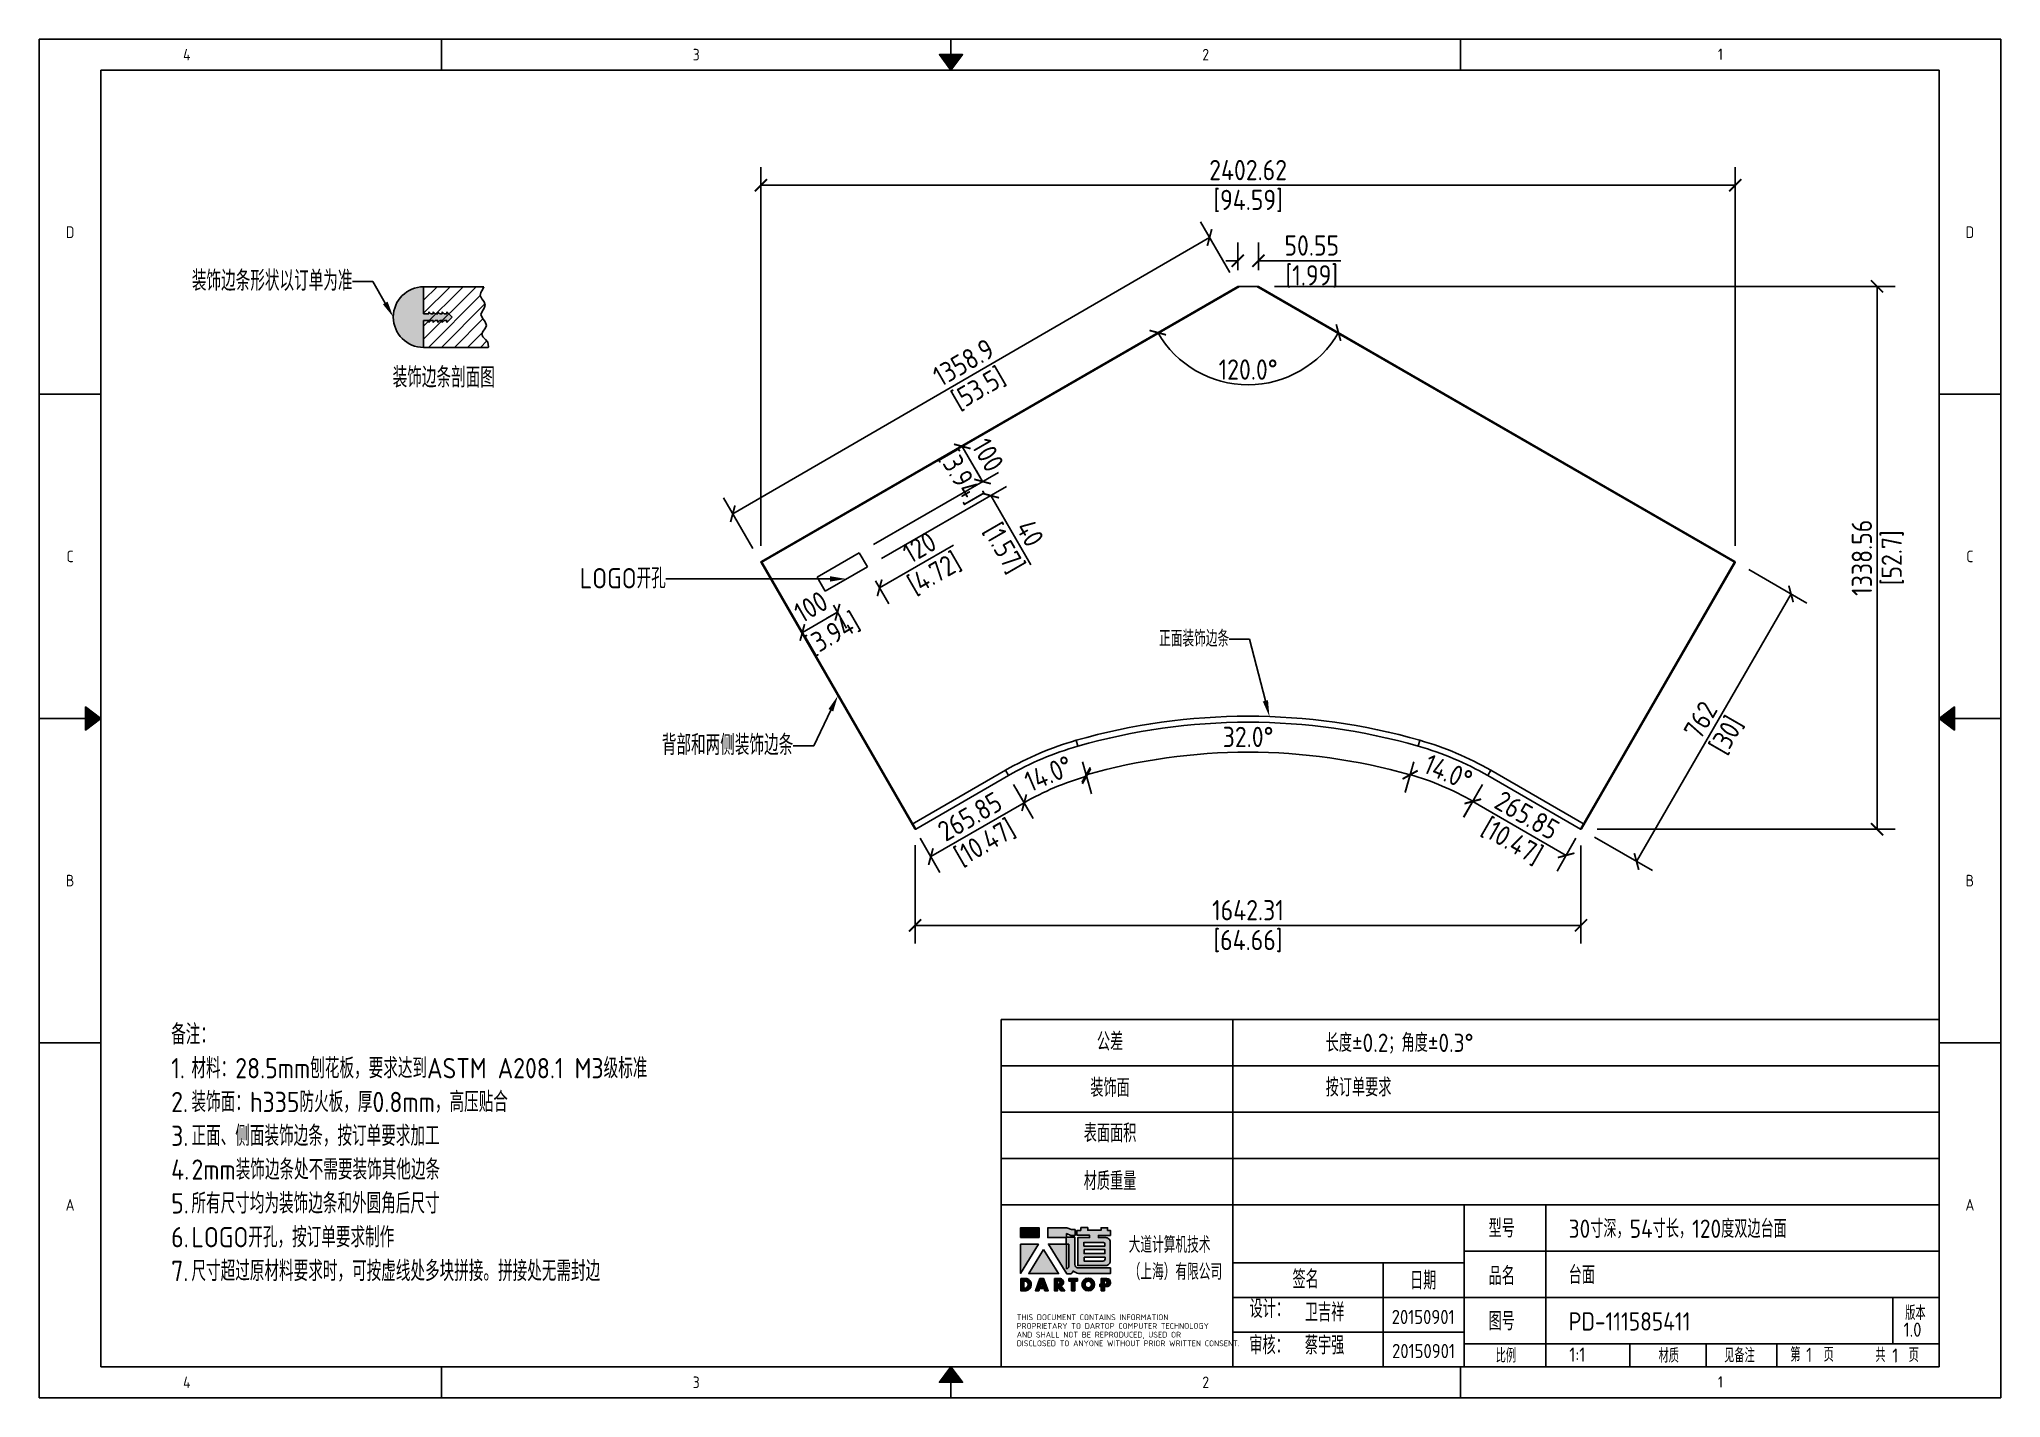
# Model space of a CAD drawing. Header units: millimetres. Extents: x 334 to 23266, y -22310 to 9660.
# Drawn here: x 334 to 5171, y -5086 to -1735 of the extents above; entities that cross this region are included whole.
import ezdxf
from ezdxf import colors
from ezdxf.entities.mleader import LeaderData, LeaderLine
from ezdxf.enums import TextEntityAlignment as Align
from ezdxf.math import Vec2, Vec3

# ---------------------------------------------------------------- set-up
doc = ezdxf.new("R2010")
doc.units = ezdxf.units.MM
doc.header["$MEASUREMENT"] = 0
doc.layers.get('Defpoints').update_dxf_attribs({"color": 252})
for name, color, linetype in [('DIM', 2, 'Continuous'), ('Remark', 255, 'Continuous'), ('TITLEBLOCK', 255, 'Continuous'), ('WORKSURFACE', 7, 'Continuous')]:
    doc.layers.add(name, color=color, linetype=linetype)
doc.styles.add('Dartop Text Style', font='gbenor.shx', dxfattribs={"bigfont": 'gbcbig.shx'})
doc.dimstyles.new('Dartop DIM Style', dxfattribs={"dimscale": 20, "dimtxt": 2.5, "dimasz": 1.5, "dimexe": 2.25, "dimexo": 2, "dimtad": 1, "dimdsep": 46, "dimtxsty": 'Dartop Text Style', "dimblk": 'ARCHTICK', "dimcen": 0.09, "dimadec": 1, "dimazin": 0, "dimtfac": 1, "dimtofl": 0, "dimtmove": 0, "dimatfit": 1, "dimfxl": 1, "dimtolj": 1, "dimtzin": 0, "dimarcsym": 0})

msp = doc.modelspace()

# ---------------------------------------------------------------- blocks, each defined once
blk = doc.blocks.new('*U5')
at = {"color": 254, "linetype": 'Continuous', "extrusion": (0, 0, -1)}
for points in [[(-17, 0.333), (-16.812, 0.25), (-17, 0.5)], [(-17, 0.333), (-17.188, 0.25), (-16.812, 0.25)], [(-17, 0.333), (-17, 0.5), (-17.188, 0.25)]]:
    blk.add_solid(points, dxfattribs=at)
blk = doc.blocks.new('*U4')
at = {"color": 254, "linetype": 'Continuous', "extrusion": (0, 0, -1)}
for points in [[(-33.167, 11), (-33, 11), (-33.25, 11.188)], [(-33.167, 11), (-33.25, 11.188), (-33.25, 10.812)], [(-33.167, 11), (-33.25, 10.812), (-33, 11)]]:
    blk.add_solid(points, dxfattribs=at)
blk = doc.blocks.new('*U6')
at = {"color": 254, "linetype": 'Continuous'}
for points in [[(17, 21.667), (17.188, 21.75), (16.812, 21.75)], [(17, 21.667), (16.812, 21.75), (17, 21.5)], [(17, 21.667), (17, 21.5), (17.188, 21.75)]]:
    blk.add_solid(points, dxfattribs=at)
blk = doc.blocks.new('*U3')
at = {"color": 254, "linetype": 'Continuous', "extrusion": (0, 0, -1)}
for points in [[(-0.833, 11), (-0.75, 10.812), (-0.75, 11.188)], [(-0.833, 11), (-0.75, 11.188), (-1, 11)], [(-0.833, 11), (-1, 11), (-0.75, 10.812)]]:
    blk.add_solid(points, dxfattribs=at)
blk = doc.blocks.new('dadao')
for p, q in [((48, 19.2), (44.9, 10.4)), ((44.9, 10.4), (51.2, 10.4)), ((51.2, 10.4), (48, 19.2))]:
    blk.add_line(p, q)
for points in [[(41.8, 121.6), (41.8, 143.7), (-0.4, 143.7), (-0.4, 121.6), (41.8, 121.6)], [(104.8, 122), (104.8, 130.3), (114.1, 126.3), (124.2, 126.3), (124.2, 139.6), (115.9, 139.6), (105.1, 143.9), (61.5, 143.9)], [(61.7, 144), (61.7, 121.3), (103.9, 121.3)], [(113.4, 38.7), (105.1, 38.7), (63, 106.5), (103.9, 106.5), (103.9, 120.9), (103.9, 121.3)], [(109.7, 53.6), (109.7, 106.2), (104.3, 106.2), (104.3, 50.4), (106.6, 50.4)], [(144.6, 94.4), (144.6, 84.8), (192, 84.8), (192, 94.1), (144.9, 94.1)], [(120.2, 45), (119.5, 45), (119.5, 44.6)], [(0, 28), (0, 0), (11.8, 0)], [(0.1, 28), (14, 28)], [(7.1, 21.8), (7.1, 6.1), (12, 6.1)], [(7.1, 21.8), (11.4, 21.8)], [(76.8, 28.2), (76.8, 0), (84.1, 0), (84.1, 11.1), (91.6, -0.1), (100.3, -0.1), (91.7, 11.1)], [(76.8, 28.2), (90.6, 28.2)], [(84, 22.7), (84, 15.3), (87.2, 15.3)], [(84, 22.7), (87.3, 22.7)], [(183.7, 0), (183.7, 9.6), (180.6, 9.6), (180.6, 14.9), (183.8, 14.9), (183.8, 28.1), (196.1, 28.1), (196.5, 28.1)], [(183.7, 0), (190.9, 0), (190.9, 9.6), (198.8, 9.6)], [(194.9, 22.3), (190.8, 22.3), (190.8, 15), (194.4, 15)]]:
    blk.add_lwpolyline(points)
blk.add_lwpolyline([(137.1, 144.2), (137.1, 137.9), (128.3, 137.9), (128.3, 126.5), (157.3, 126.5), (157.3, 121.5), (130.3, 121.5), (130.3, 57.5), (194.4, 57.5, 0.414214), (204.4, 67.5), (204.4, 111.3, 0.414214), (194.4, 121.3), (177.5, 121.3), (177.5, 126.3), (204.7, 126.3), (204.7, 137.7), (198.2, 137.7), (198.2, 143.9), (183.3, 143.9), (183.3, 138), (153, 138), (153, 144.2), (137.1, 144.2)], format="xyb", close=True)
for points in [[(-0.3, 106.2), (40.4, 106.2), (-0.3, 39.7), (-0.3, 106.2)], [(51.7, 94.1), (18.4, 39.3), (86.2, 39.3)], [(43.8, 28.2), (51.8, 28.2), (62.6, -0.1), (55, -0.1), (53.2, 5), (42.9, 5), (41.1, 0), (33.6, 0)], [(110, 28.1), (110, 21.9), (116, 21.9), (116, -0.1), (123.2, -0.1), (123.2, 22), (129.2, 22), (129.2, 28.1), (110, 28.1)]]:
    blk.add_lwpolyline(points, close=True)
for points in [[(104.8, 122), (123.4, 122), (123.4, 60, 0.414214), (131.4, 52), (204.8, 52), (204.8, 39.1), (131.7, 39.1)], [(144.3, 110.8), (144.3, 101.8), (192.3, 101.8), (192.3, 105.5, 0.414214), (187.3, 110.5), (144.3, 110.5)], [(144.6, 77), (144.6, 67.5), (187.6, 67.5, 0.414214), (192.6, 72.5), (192.6, 76.4), (144.6, 76.4)]]:
    blk.add_lwpolyline(points, format="xyb")
for radius in [14.5, 7.44]:
    blk.add_circle((154.2, 14.2), radius)
for centre, radius, start, end in [((99.2, 60.7), 12.6, 305.6399, 325.969), ((111.6, 46.7), 8.19, 282.9811, 347.6627), ((136, 61.7), 22.9, 226.7358, 259.3209), ((8.5, 13.9), 8.49, 294.2143, 69.7177), ((9.6, 14.2), 14.4, 278.6604, 72.3203), ((86.4, 19), 3.8, 282.527, 76.7196), ((88.6, 19.4), 8.95, 290.6073, 77.2124), ((193.7, 18.7), 3.8, 280.9891, 72.5513), ((195.7, 18.6), 9.51, 288.8959, 85.2442)]:
    blk.add_arc(centre, radius, start, end)
blk = doc.blocks.new('TitleBlock_Dartop')
for points in [[(2465.7, 419.1), (2420.2, 419.1), (2420.2, 395.3), (2465.7, 395.3)], [(2464.3, 378.7), (2420.3, 378.7), (2420.3, 306.9)], [(2476.5, 365.6), (2440.5, 306.4), (2513.7, 306.4)], [(2560.2, 294.3), (2539.4, 294.3), (2539.4, 287.7), (2545.9, 287.7), (2545.9, 263.9), (2553.7, 263.9), (2553.7, 287.7), (2560.2, 287.7)]]:
    blk.add_hatch(color=256).paths.add_polyline_path(points)
h = blk.add_hatch(color=256)
h.paths.add_polyline_path([(2533.8, 404.6), (2543.9, 400.3), (2554.8, 400.3), (2554.8, 414.7), (2545.8, 414.7), (2534.1, 419.3), (2487.3, 419.3), (2487.3, 395), (2532.8, 395), (2532.8, 394.5), (2532.8, 378.9), (2488.7, 378.9), (2534.1, 305.8), (2543.1, 305.8, 0.279375), (2549.7, 312.2), (2549.7, 312.5), (2550.5, 312.5, 0.143145), (2562.9, 306.2), (2641.8, 306.2), (2641.8, 320.1), (2562.5, 320.1, -0.414214), (2553.9, 328.7), (2553.9, 395.7), (2533.8, 395.7)])
h.paths.add_polyline_path([(2533.3, 378.6), (2539.1, 378.6), (2539.1, 321.8, -0.088936), (2535.7, 318.4), (2533.3, 318.4)], flags=16)
h = blk.add_hatch(color=256)
h.paths.add_polyline_path([(2641.7, 412.7), (2634.7, 412.7), (2634.7, 419.4), (2618.6, 419.4), (2618.6, 413), (2585.8, 413), (2585.8, 419.7), (2568.6, 419.7), (2568.6, 412.9), (2559.2, 412.9), (2559.2, 400.6), (2590.5, 400.6), (2590.5, 395.1), (2561.3, 395.1), (2561.3, 326.1), (2630.6, 326.1, 0.414214), (2641.4, 336.9), (2641.4, 384.2, 0.414214), (2630.6, 395), (2612.3, 395), (2612.3, 400.3), (2641.7, 400.3)])
h.paths.add_polyline_path([(2622.9, 383.3, -0.414214), (2628.3, 377.9), (2628.3, 373.9), (2576.5, 373.9), (2576.5, 383.3)], flags=16)
h.paths.add_polyline_path([(2628, 365.5), (2628, 355.5), (2576.8, 355.5), (2576.8, 365.5)], flags=16)
h.paths.add_polyline_path([(2628.7, 346.5), (2628.7, 342.2, -0.414214), (2623.3, 336.8), (2576.8, 336.8), (2576.8, 346.5)], flags=16)
h = blk.add_hatch(color=256)
h.paths.add_polyline_path([(2435.7, 294.1), (2420.6, 294.1), (2420.6, 264), (2433.3, 264, 0.793016)])
h.paths.add_polyline_path([(2433.6, 270.6), (2428.3, 270.6), (2428.3, 287.5), (2433, 287.5, -0.671361)], flags=16)
h = blk.add_hatch(color=256)
h.paths.add_polyline_path([(2476.6, 294.4), (2468, 294.4), (2456.9, 263.9), (2465.1, 263.9), (2467, 269.3), (2478, 269.3), (2480, 263.9), (2488.2, 263.9)])
h.paths.add_polyline_path([(2475.9, 275.1), (2469.1, 275.1), (2472.4, 284.7)], flags=16)
h = blk.add_hatch(color=256)
h.paths.add_polyline_path([(2518.4, 294.4), (2503.6, 294.4), (2503.6, 263.9), (2511.4, 263.9), (2511.4, 276), (2519.5, 263.8), (2529, 263.8), (2519.7, 275.9, 0.744055)])
h.paths.add_polyline_path([(2511.4, 280.5), (2511.4, 288.5), (2514.9, 288.5, -0.796809), (2514.8, 280.5)], flags=16)
h = blk.add_hatch(color=256)
h.paths.add_polyline_path([(2571.5, 279.3, 1), (2602.8, 279.3, 1)])
h.paths.add_polyline_path([(2595.2, 279.3, -1), (2579.1, 279.3, -1)], flags=16)
h = blk.add_hatch(color=256)
h.paths.add_polyline_path([(2632.8, 294.3), (2632.3, 294.3), (2619.1, 294.3), (2619.1, 280.1), (2615.6, 280.1), (2615.6, 274.3), (2619.1, 274.3), (2619.1, 264), (2626.8, 264), (2626.8, 274.4), (2635.3, 274.4, 0.812304)])
h.paths.add_polyline_path([(2626.7, 280.1), (2626.7, 288.1), (2631.1, 288.1, -0.778213), (2630.6, 280.1)], flags=16)
for p, q in [((0, 3350.4), (4761.2, 3350.4)), ((0, 3350.4), (0, 3274.2)), ((992.1, 3274.2), (992.1, 3350.4)), ((2248.5, 3312.3), (2248.5, 3350.4)), ((3504.9, 3274.2), (3504.9, 3350.4)), ((4837.4, 3350.4), (4761.2, 3350.4)), ((4837.4, 3274.2), (4837.4, 3350.4)), ((0, 76.1), (0, 3274.2)), ((152.3, 76.1), (152.3, 3274.2)), ((152.3, 3274.2), (4685.1, 3274.2)), ((4685.1, 3274.2), (4685.1, 76.1)), ((4837.4, 3274.2), (4837.4, 76.1)), ((152.3, 2474.7), (0, 2474.7)), ((4837.4, 2474.7), (4685.1, 2474.7)), ((114.2, 1675.2), (0, 1675.2)), ((4723.2, 1675.2), (4837.4, 1675.2)), ((2372.2, 76.1), (2372.2, 932.8)), ((4685.1, 932.8), (2372.2, 932.8)), ((2943.3, 932.8), (2943.3, 76.1)), ((152.3, 875.7), (0, 875.7)), ((4837.4, 875.7), (4685.1, 875.7)), ((4685.1, 818.6), (2372.2, 818.6)), ((4685.1, 704.3), (2372.2, 704.3)), ((4685.1, 590.1), (2372.2, 590.1)), ((4685.1, 475.9), (2372.2, 475.9)), ((3514.4, 76.1), (3514.4, 475.9)), ((3715.3, 133.3), (3715.3, 475.9)), ((3514.4, 361.7), (4685.1, 361.7)), ((2943.3, 333.1), (3514.4, 333.1)), ((3314.5, 333.1), (3314.5, 76.1)), ((2943.3, 247.5), (4685.1, 247.5)), ((4570.9, 133.3), (4570.9, 247.5)), ((2943.3, 161.8), (3514.4, 161.8)), ((3514.4, 133.3), (4685.1, 133.3)), ((3715.3, 76.1), (3715.3, 133.3)), ((3922.4, 76.1), (3922.4, 133.3)), ((4110.6, 76.1), (4110.6, 133.3)), ((4285.3, 76.1), (4285.3, 133.3)), ((0, 76.1), (0, 0)), ((4685.1, 76.1), (152.3, 76.1)), ((992.1, 0), (992.1, 76.1)), ((3504.9, 0), (3504.9, 76.1)), ((4837.4, 0), (4837.4, 76.1)), ((4761.2, 0), (0, 0)), ((2248.5, 38.1), (2248.5, 0)), ((4761.2, 0), (4837.4, 0))]:
    blk.add_line(p, q)
for points in [[(0, 3350.4), (4837.4, 3350.4), (4837.4, 0), (0, 0)], [(2248.5, 3274.2), (2277, 3312.3), (2219.9, 3312.3), (2248.5, 3274.2)], [(152.3, 1675.2), (114.2, 1646.6), (114.2, 1703.7), (152.3, 1675.2)], [(4685.1, 1675.2), (4723.2, 1703.7), (4723.2, 1646.6), (4685.1, 1675.2)], [(2248.5, 76.1), (2277, 38.1), (2219.9, 38.1), (2248.5, 76.1)]]:
    blk.add_lwpolyline(points, close=True)
for name, p, xscale, yscale, zscale in [('*U6', (-340.4, 0), 152.2888407109637, 152.2888407109637, 152.2888407109637), ('*U3', (0, 0), 152.2888407109637, 152.2888407109637, 152.2888407109637), ('*U4', (-340.4, 0), 152.2888407109637, 152.2888407109637, 152.2888407109637), ('dadao', (2420.6, 264), 1.079866324957078, 1.079866324957078, 1.079866324957078), ('*U5', (-340.4, 0), 152.2888407109637, 152.2888407109637, 152.2888407109637)]:
    blk.add_blockref(name, p, dxfattribs=dict(xscale=xscale, yscale=yscale, zscale=zscale))
at = {"style": 'Dartop Text Style'}
for s, height, p in [('4', 28.6, (363.9, 3312.3)), ('3', 28.6, (1620.3, 3312.3)), ('2', 28.6, (2876.7, 3312.3)), ('1', 28.6, (4146.1, 3313.2)), ('D', 28.6, (76.1, 2874.5)), ('D', 28.6, (4761.2, 2874.5)), ('C', 28.6, (76.1, 2074.9)), ('C', 28.6, (4761.2, 2074.9)), ('B', 28.6, (76.1, 1275.4)), ('B', 28.6, (4761.2, 1275.4)), ('公差', 45, (2640.8, 878.3)), ('装饰面', 45, (2640.8, 764.4)), ('表面面积', 45, (2640.8, 652.7)), ('材质重量', 45, (2640.8, 534.5)), ('A', 28.6, (76.1, 475.9)), ('A', 28.6, (4761.2, 475.9)), ('型号', 45, (3606.7, 417.8)), ('签名', 45, (3123.1, 292.2)), ('日期', 45, (3413, 289.3)), ('品名', 45, (3606.7, 300.5)), ('图号', 45, (3606.7, 188.9)), ('版本', 35, (4626.9, 209.6)), ('比例', 35, (3617, 104.1)), ('材质', 35, (4018.6, 104.1)), ('第   页', 35, (4372, 106.5)), ('共   页', 35, (4581.8, 105.6)), ('4', 28.6, (363.9, 38.1)), ('3', 28.6, (1620.3, 38.1)), ('2', 28.6, (2876.7, 38.1)), ('1', 28.6, (4146.1, 39))]:
    blk.add_text(s, height=height, dxfattribs=at).set_placement(p, align=Align.MIDDLE_CENTER)
for s, height, p in [('设计：', 45, (2984.8, 197)), ('THIS DOCUMENT CONTAINS INFORMATION', 14.277, (2410.7, 191.4)), ('AND SHALL NOT BE REPRODUCED, USED OR', 14.277, (2410.7, 148.5)), ('PROPRIETARY TO DARTOP COMPUTER TECHNOLOGY', 14.277, (2410.7, 169.9)), ('审核：', 45, (2984.4, 107)), ('DISCLOSED TO ANYONE WITHOUT PRIOR WRITTEN CONSENT.', 14.277, (2410.7, 127.1))]:
    blk.add_text(s, height=height, dxfattribs=at).set_placement(p)
at = {"insert": (2686.8, 397.4), "char_height": 40, "attachment_point": 1, "style": 'Dartop Text Style'}
blk.add_mtext_dynamic_manual_height_columns('大道计算机技术（上海）有限公司', width=235.338, gutter_width=1, heights=[0], dxfattribs=at)
at = {"style": 'Dartop Text Style'}
for tag, p, height in [('#公差', (3172.6, 852.9), 45), ('#装饰面', (3172.6, 743), 45), ('#表面面积', (3172.6, 626.8), 45), ('#材质重量', (3172.6, 506), 45), ('#型号', (3771.8, 394.4), 45), ('#品名', (3771.8, 280.3), 45), ('#设计', (3121.2, 188.5), 45), ('#图号', (3771.8, 165.8), 45), ('#审核', (3121.2, 106.9), 45), ('#版本', (4597.7, 150.5), 35), ('#比例', (3773.4, 89), 35), ('#材质', (4155.2, 87.2), 35), ('#INDEX', (4357.4, 88.3), 35), ('#PAGE', (4569.8, 86.7), 35)]:
    blk.add_attdef(tag, p, '', height=height, dxfattribs=at)
for tag, p in [('#设计日期', (3412.9, 181.7)), ('#审核日期', (3413.8, 97.7))]:
    blk.add_attdef(tag, text='', height=35, dxfattribs=at).set_placement(p, align=Align.CENTER)
blk = doc.blocks.new('Remark')
at = {"insert": (9.8, -11.6), "char_height": 50, "attachment_point": 1, "style": 'Dartop Text Style'}
blk.add_mtext_dynamic_manual_height_columns('备注：\\P\\pi-50,l50,t50;1.^I材料：28.5mm刨花板，要求达到ASTM A208.1 M3级标准\\P2.^I装饰面：h335防火板，厚0.8mm，高压贴合\\P3.^I正面、侧面装饰边条，按订单要求加工\\P4.^I2mm装饰边条处不需要装饰其他边条\\P5.^I所有尺寸均为装饰边条和外圆角后尺寸\\P6.^ILOGO开孔，按订单要求制作\\P7.^I尺寸超过原材料要求时，可按虚线处多块拼接。拼接处无需封边', width=1204.087, gutter_width=1, heights=[0], dxfattribs=at)
blk = doc.blocks.new('_ArchTick')
at = {"color": 0, "linetype": 'ByBlock', "const_width": 0.15}
blk.add_lwpolyline([(-0.5, -0.5), (0.5, 0.5)], dxfattribs=at)
blk = doc.blocks.new('*D10')
at = {"layer": 'Defpoints', "color": 0, "transparency": 16777216}
for p in [(4516.1, -2095.6), (2113.5, -3024.6), (4516.1, -3024.6)]:
    blk.add_point(p, dxfattribs=at)
at = {"layer": 'DIM', "color": 0, "lineweight": -2, "transparency": 16777216}
for p, q in [((2113.5, -2984.6), (2113.5, -2050.6)), ((4516.1, -2984.6), (4516.1, -2050.6)), ((2113.5, -2095.6), (4516.1, -2095.6))]:
    blk.add_line(p, q, dxfattribs=at)
at = {"layer": 'DIM', "color": 0, "lineweight": -2, "transparency": 16777216, "xscale": 30, "yscale": 30, "zscale": 30, "rotation": 180}
blk.add_blockref('_ArchTick', (2113.5, -2095.6), dxfattribs=at)
at = {"layer": 'DIM', "color": 0, "lineweight": -2, "transparency": 16777216, "xscale": 30, "yscale": 30, "zscale": 30}
blk.add_blockref('_ArchTick', (4516.1, -2095.6), dxfattribs=at)
at = {"layer": 'DIM', "color": 0, "transparency": 16777216, "char_height": 50, "attachment_point": 5, "style": 'Dartop Text Style'}
for s, insert in [('\\A1;2402.62', (3314.8, -2058.1)), ('\\A1;[94.59]', (3314.8, -2134.2))]:
    blk.add_mtext(s, dxfattribs=dict(at, insert=insert))
blk = doc.blocks.new('*D11')
at = {"layer": 'Defpoints', "color": 0, "transparency": 16777216}
for p in [(3219.7, -2224.5), (3289.5, -2345), (2113.7, -3026.2)]:
    blk.add_point(p, dxfattribs=at)
at = {"layer": 'DIM', "color": 0, "lineweight": -2, "transparency": 16777216}
for p, q in [((2043.9, -2905.7), (3219.7, -2224.5)), ((3269.5, -2310.4), (3197.2, -2185.5)), ((2093.6, -2991.5), (2021.3, -2866.7))]:
    blk.add_line(p, q, dxfattribs=at)
at = {"layer": 'DIM', "color": 0, "lineweight": -2, "transparency": 16777216, "xscale": 30, "yscale": 30, "zscale": 30}
for p, rotation in [((3219.7, -2224.5), 30.08460492132359), ((2043.9, -2905.7), 210.0846049213236)]:
    blk.add_blockref('_ArchTick', p, dxfattribs=dict(at, rotation=rotation))
at = {"layer": 'DIM', "color": 0, "transparency": 16777216, "char_height": 50, "attachment_point": 5, "rotation": 30.0846, "style": 'Dartop Text Style'}
for s, insert in [('\\A1;1358.9', (2613, -2532.6)), ('\\A1;[53.5]', (2651.1, -2598.4))]:
    blk.add_mtext(s, dxfattribs=dict(at, insert=insert))
blk = doc.blocks.new('*D12')
at = {"layer": 'Defpoints', "color": 0, "transparency": 16777216}
for p in [(3340.1, -2281.6), (3289.5, -2345), (3340.1, -2345)]:
    blk.add_point(p, dxfattribs=at)
at = {"layer": 'DIM', "color": 0, "lineweight": -2, "transparency": 16777216}
for p, q in [((3289.5, -2305), (3289.5, -2236.6)), ((3340.1, -2305), (3340.1, -2236.6)), ((3289.5, -2281.6), (3259.5, -2281.6)), ((3340.1, -2281.6), (3543.5, -2281.6))]:
    blk.add_line(p, q, dxfattribs=at)
at = {"layer": 'DIM', "color": 0, "lineweight": -2, "transparency": 16777216, "xscale": 30, "yscale": 30, "zscale": 30}
blk.add_blockref('_ArchTick', (3289.5, -2281.6), dxfattribs=at)
at = {"layer": 'DIM', "color": 0, "lineweight": -2, "transparency": 16777216, "xscale": 30, "yscale": 30, "zscale": 30, "rotation": 180}
blk.add_blockref('_ArchTick', (3340.1, -2281.6), dxfattribs=at)
at = {"layer": 'DIM', "color": 0, "transparency": 16777216, "char_height": 50, "attachment_point": 5, "style": 'Dartop Text Style'}
for s, insert in [('\\A1;50.55', (3471.8, -2244.1)), ('\\A1;[1.99]', (3471.8, -2320.2))]:
    blk.add_mtext(s, dxfattribs=dict(at, insert=insert))
blk = doc.blocks.new('*D13')
at = {"layer": 'Defpoints', "color": 0, "transparency": 16777216}
for p in [(3289.5, -2345), (3340.1, -2345), (3226.8, -2572.1), (2114.4, -3023.4), (4515.2, -3023.4)]:
    blk.add_point(p, dxfattribs=at)
at = {"layer": 'DIM', "color": 0, "lineweight": -2, "transparency": 16777216}
blk.add_arc((3314.8, -2330.4), 257.2, 210, 330, dxfattribs=at)
at = {"layer": 'DIM', "color": 0, "lineweight": -2, "transparency": 16777216, "xscale": 30, "yscale": 30, "zscale": 30}
for p, rotation in [((3092, -2459), 119.9999999999831), ((3537.6, -2459), 59.99999999996333)]:
    blk.add_blockref('_ArchTick', p, dxfattribs=dict(at, rotation=rotation))
at = {"layer": 'DIM', "color": 0, "transparency": 16777216, "insert": (3314.8, -2550.1), "char_height": 50, "attachment_point": 5, "style": 'Dartop Text Style'}
blk.add_mtext('\\A1;120.0°', dxfattribs=at)
blk = doc.blocks.new('*D14')
at = {"layer": 'Defpoints', "color": 0, "transparency": 16777216}
for p in [(2716.4, -3538.5), (2762.6, -3618.3), (2486.2, -3671.4)]:
    blk.add_point(p, dxfattribs=at)
at = {"layer": 'DIM', "color": 0, "lineweight": -2, "transparency": 16777216}
for p, q in [((2736.4, -3573.1), (2785.1, -3657.3)), ((2532.3, -3751.3), (2762.6, -3618.3)), ((2506.2, -3706), (2554.8, -3790.2))]:
    blk.add_line(p, q, dxfattribs=at)
at = {"layer": 'DIM', "color": 0, "lineweight": -2, "transparency": 16777216, "xscale": 30, "yscale": 30, "zscale": 30}
for p, rotation in [((2762.6, -3618.3), 29.99999999993414), ((2532.3, -3751.3), 209.9999999999341)]:
    blk.add_blockref('_ArchTick', p, dxfattribs=dict(at, rotation=rotation))
at = {"layer": 'DIM', "color": 0, "transparency": 16777216, "char_height": 50, "attachment_point": 5, "rotation": 30, "style": 'Dartop Text Style'}
for s, insert in [('\\A1;265.85', (2628.7, -3652.3)), ('\\A1;[10.47]', (2666.7, -3718.2))]:
    blk.add_mtext(s, dxfattribs=dict(at, insert=insert))
blk = doc.blocks.new('*D15')
at = {"layer": 'Defpoints', "color": 0, "transparency": 16777216}
for p in [(3913.2, -3538.5), (4143.4, -3671.4), (4099.1, -3748.1)]:
    blk.add_point(p, dxfattribs=at)
at = {"layer": 'DIM', "color": 0, "lineweight": -2, "transparency": 16777216}
for p, q in [((3893.2, -3573.1), (3846.4, -3654.1)), ((3868.9, -3615.2), (4099.1, -3748.1)), ((4123.4, -3706), (4076.6, -3787.1))]:
    blk.add_line(p, q, dxfattribs=at)
at = {"layer": 'DIM', "color": 0, "lineweight": -2, "transparency": 16777216, "xscale": 30, "yscale": 30, "zscale": 30}
for p, rotation in [((3868.9, -3615.2), 150.0000000000659), ((4099.1, -3748.1), 330.0000000000659)]:
    blk.add_blockref('_ArchTick', p, dxfattribs=dict(at, rotation=rotation))
at = {"layer": 'DIM', "color": 0, "transparency": 16777216, "char_height": 50, "attachment_point": 5, "rotation": 330, "style": 'Dartop Text Style'}
for s, insert in [('\\A1;265.85', (4002.7, -3649.2)), ('\\A1;[10.47]', (3964.7, -3715))]:
    blk.add_mtext(s, dxfattribs=dict(at, insert=insert))
blk = doc.blocks.new('*D16')
at = {"layer": 'Defpoints', "color": 0, "transparency": 16777216}
for p in [(4515.2, -3023.4), (4653.7, -3103.4), (4134.2, -3683.3)]:
    blk.add_point(p, dxfattribs=at)
at = {"layer": 'DIM', "color": 0, "lineweight": -2, "transparency": 16777216}
for p, q in [((4549.8, -3043.4), (4692.6, -3125.9)), ((4272.7, -3763.3), (4653.7, -3103.4)), ((4168.8, -3703.3), (4311.7, -3785.8))]:
    blk.add_line(p, q, dxfattribs=at)
at = {"layer": 'DIM', "color": 0, "lineweight": -2, "transparency": 16777216, "xscale": 30, "yscale": 30, "zscale": 30}
for p, rotation in [((4653.7, -3103.4), 60.00049626370129), ((4272.7, -3763.3), 240.0004962637013)]:
    blk.add_blockref('_ArchTick', p, dxfattribs=dict(at, rotation=rotation))
at = {"layer": 'DIM', "color": 0, "transparency": 16777216, "char_height": 50, "attachment_point": 5, "rotation": 60.0005, "style": 'Dartop Text Style'}
for s, insert in [('\\A1;762', (4430.7, -3414.6)), ('\\A1;[30]', (4496.6, -3452.6))]:
    blk.add_mtext(s, dxfattribs=dict(at, insert=insert))
blk = doc.blocks.new('*D17')
at = {"layer": 'Defpoints', "color": 0, "transparency": 16777216}
for p in [(3340.1, -2345), (4865.9, -2345), (4135.7, -3683.5)]:
    blk.add_point(p, dxfattribs=at)
at = {"layer": 'DIM', "color": 0, "lineweight": -2, "transparency": 16777216}
for p, q in [((3380.1, -2345), (4910.9, -2345)), ((4865.9, -3683.5), (4865.9, -2345)), ((4175.7, -3683.5), (4910.9, -3683.5))]:
    blk.add_line(p, q, dxfattribs=at)
at = {"layer": 'DIM', "color": 0, "lineweight": -2, "transparency": 16777216, "xscale": 30, "yscale": 30, "zscale": 30}
for p, rotation in [((4865.9, -2345), 90), ((4865.9, -3683.5), 270)]:
    blk.add_blockref('_ArchTick', p, dxfattribs=dict(at, rotation=rotation))
at = {"layer": 'DIM', "color": 0, "transparency": 16777216, "char_height": 50, "attachment_point": 5, "rotation": 90, "style": 'Dartop Text Style'}
for s, insert in [('\\A1;1338.56', (4828.4, -3014.3)), ('\\A1;[52.7]', (4904.4, -3014.3))]:
    blk.add_mtext(s, dxfattribs=dict(at, insert=insert))
blk = doc.blocks.new('*D18')
at = {"layer": 'Defpoints', "color": 0, "transparency": 16777216}
for p in [(2272, -3096.4), (2185.4, -3146.4), (2215.5, -3198.5)]:
    blk.add_point(p, dxfattribs=at)
at = {"layer": 'DIM', "color": 0, "lineweight": -2, "transparency": 16777216}
for p, q in [((2292, -3131), (2324.6, -3187.5)), ((2205.4, -3181), (2238, -3237.5)), ((2302.1, -3148.5), (2215.5, -3198.5))]:
    blk.add_line(p, q, dxfattribs=at)
at = {"layer": 'DIM', "color": 0, "lineweight": -2, "transparency": 16777216, "xscale": 30, "yscale": 30, "zscale": 30}
for p, rotation in [((2302.1, -3148.5), 30.00000000003235), ((2215.5, -3198.5), 210.0000000000324)]:
    blk.add_blockref('_ArchTick', p, dxfattribs=dict(at, rotation=rotation))
at = {"layer": 'DIM', "color": 0, "transparency": 16777216, "insert": (2258.8, -3173.5), "char_height": 50, "attachment_point": 5, "rotation": 30, "style": 'Dartop Text Style'}
blk.add_mtext('\\A1;100\\P [3.94]', dxfattribs=at)
blk = doc.blocks.new('*D19')
at = {"layer": 'Defpoints', "color": 0, "transparency": 16777216}
for p in [(2376, -3036.4), (2406, -3088.5), (2272, -3096.4)]:
    blk.add_point(p, dxfattribs=at)
at = {"layer": 'DIM', "color": 0, "lineweight": -2, "transparency": 16777216}
for p, q in [((2406, -3088.5), (2587.9, -2983.5)), ((2396, -3071), (2428.5, -3127.5)), ((2292, -3131), (2324.6, -3187.5)), ((2302.1, -3148.5), (2276.1, -3163.5))]:
    blk.add_line(p, q, dxfattribs=at)
at = {"layer": 'DIM', "color": 0, "lineweight": -2, "transparency": 16777216, "xscale": 30, "yscale": 30, "zscale": 30}
for p, rotation in [((2406, -3088.5), 209.9999999999936), ((2302.1, -3148.5), 29.99999999999365)]:
    blk.add_blockref('_ArchTick', p, dxfattribs=dict(at, rotation=rotation))
at = {"layer": 'DIM', "color": 0, "transparency": 16777216, "char_height": 50, "attachment_point": 5, "rotation": 30, "style": 'Dartop Text Style'}
for s, insert in [('\\A1;120', (2504.2, -2988.5)), ('\\A1;[4.72]', (2542.2, -3054.4))]:
    blk.add_mtext(s, dxfattribs=dict(at, insert=insert))
blk = doc.blocks.new('*D20')
at = {"layer": 'Defpoints', "color": 0, "transparency": 16777216}
for p in [(2680, -2860.9), (2356, -3001.8), (2376, -3036.4)]:
    blk.add_point(p, dxfattribs=at)
at = {"layer": 'DIM', "color": 0, "lineweight": -2, "transparency": 16777216}
for p, q in [((2390.6, -2981.8), (2699, -2803.7)), ((2660, -2826.2), (2645, -2800.2)), ((2410.6, -3016.4), (2719, -2838.4)), ((2680, -2860.9), (2778.8, -3031.9))]:
    blk.add_line(p, q, dxfattribs=at)
at = {"layer": 'DIM', "color": 0, "lineweight": -2, "transparency": 16777216, "xscale": 30, "yscale": 30, "zscale": 30}
for p, rotation in [((2660, -2826.2), 299.9999999999941), ((2680, -2860.9), 119.9999999999941)]:
    blk.add_blockref('_ArchTick', p, dxfattribs=dict(at, rotation=rotation))
at = {"layer": 'DIM', "color": 0, "transparency": 16777216, "char_height": 50, "attachment_point": 5, "rotation": 300, "style": 'Dartop Text Style'}
for s, insert in [('\\A1;[1.57]', (2711, -2991.6)), ('\\A1;40', (2776.9, -2953.6))]:
    blk.add_mtext(s, dxfattribs=dict(at, insert=insert))
blk = doc.blocks.new('*D21')
at = {"layer": 'Defpoints', "color": 0, "transparency": 16777216}
for p in [(2610, -2739.6), (2306, -2915.2), (2356, -3001.8)]:
    blk.add_point(p, dxfattribs=at)
at = {"layer": 'DIM', "color": 0, "lineweight": -2, "transparency": 16777216}
for p, q in [((2340.6, -2895.2), (2649, -2717.1)), ((2660, -2826.2), (2610, -2739.6)), ((2390.6, -2981.8), (2699, -2803.7))]:
    blk.add_line(p, q, dxfattribs=at)
at = {"layer": 'DIM', "color": 0, "lineweight": -2, "transparency": 16777216, "xscale": 30, "yscale": 30, "zscale": 30}
for p, rotation in [((2610, -2739.6), 119.9999999999852), ((2660, -2826.2), 299.9999999999852)]:
    blk.add_blockref('_ArchTick', p, dxfattribs=dict(at, rotation=rotation))
at = {"layer": 'DIM', "color": 0, "transparency": 16777216, "insert": (2635, -2782.9), "char_height": 50, "attachment_point": 5, "rotation": 300, "style": 'Dartop Text Style'}
blk.add_mtext('\\A1;100\\P [3.94]', dxfattribs=at)
blk = doc.blocks.new('*D22')
at = {"layer": 'Defpoints', "color": 0, "transparency": 16777216}
for p in [(2493.4, -3683.3), (4135.7, -3683.5), (4135.7, -3920.8)]:
    blk.add_point(p, dxfattribs=at)
at = {"layer": 'DIM', "color": 0, "lineweight": -2, "transparency": 16777216}
for p, q in [((2493.4, -3723.3), (2493.4, -3965.8)), ((4135.7, -3723.5), (4135.7, -3965.8)), ((2493.4, -3920.8), (4135.7, -3920.8))]:
    blk.add_line(p, q, dxfattribs=at)
at = {"layer": 'DIM', "color": 0, "lineweight": -2, "transparency": 16777216, "xscale": 30, "yscale": 30, "zscale": 30, "rotation": 180}
blk.add_blockref('_ArchTick', (2493.4, -3920.8), dxfattribs=at)
at = {"layer": 'DIM', "color": 0, "lineweight": -2, "transparency": 16777216, "xscale": 30, "yscale": 30, "zscale": 30}
blk.add_blockref('_ArchTick', (4135.7, -3920.8), dxfattribs=at)
at = {"layer": 'DIM', "color": 0, "transparency": 16777216, "char_height": 50, "attachment_point": 5, "style": 'Dartop Text Style'}
for s, insert in [('\\A1;1642.31', (3314.5, -3883.3)), ('\\A1;[64.66]', (3314.5, -3959.4))]:
    blk.add_mtext(s, dxfattribs=dict(at, insert=insert))
blk = doc.blocks.new('*D135')
at = {"layer": 'Defpoints', "color": 0, "transparency": 16777216}
for p in [(2895, -3478.8), (2723.9, -3551.4), (2863.3, -3570.6), (3104.9, -4211.3)]:
    blk.add_point(p, dxfattribs=at)
at = {"layer": 'DIM', "color": 0, "lineweight": -2, "transparency": 16777216}
for p, q in [((2906, -3517.2), (2928.7, -3596.3)), ((2743.9, -3586), (2785.1, -3657.3))]:
    blk.add_line(p, q, dxfattribs=at)
blk.add_arc((3104.9, -4211.3), 684.7, 105.9883, 120, dxfattribs=at)
at = {"layer": 'DIM', "color": 0, "lineweight": -2, "transparency": 16777216, "xscale": 30, "yscale": 30, "zscale": 30}
for p, rotation in [((2916.3, -3553.1), 15.98830675342737), ((2762.6, -3618.3), 210.0000000000022)]:
    blk.add_blockref('_ArchTick', p, dxfattribs=dict(at, rotation=rotation))
at = {"layer": 'DIM', "color": 0, "transparency": 16777216, "insert": (2822.8, -3546.5), "char_height": 50, "attachment_point": 5, "rotation": 22.9942, "style": 'Dartop Text Style'}
blk.add_mtext('\\A1;14.0°', dxfattribs=at)
blk = doc.blocks.new('*D136')
at = {"layer": 'Defpoints', "color": 0, "transparency": 16777216}
for p in [(2895, -3478.8), (3734.6, -3478.8), (3449.5, -3499.9), (3314.8, -4943.8)]:
    blk.add_point(p, dxfattribs=at)
at = {"layer": 'DIM', "color": 0, "lineweight": -2, "transparency": 16777216}
for p, q in [((2906, -3517.2), (2927.8, -3593)), ((3723.6, -3517.2), (3701.9, -3593))]:
    blk.add_line(p, q, dxfattribs=at)
blk.add_arc((3314.8, -4943.8), 1450.2, 74.0117, 105.9883, dxfattribs=at)
at = {"layer": 'DIM', "color": 0, "lineweight": -2, "transparency": 16777216, "xscale": 30, "yscale": 30, "zscale": 30}
for p, rotation in [((2915.4, -3549.7), 195.9883067534273), ((3714.3, -3549.7), 344.0116932465727)]:
    blk.add_blockref('_ArchTick', p, dxfattribs=dict(at, rotation=rotation))
at = {"layer": 'DIM', "color": 0, "transparency": 16777216, "insert": (3314.8, -3456.1), "char_height": 50, "attachment_point": 5, "style": 'Dartop Text Style'}
blk.add_mtext('\\A1;32.0°', dxfattribs=at)
blk = doc.blocks.new('*D137')
at = {"layer": 'Defpoints', "color": 0, "transparency": 16777216}
for p in [(3734.6, -3478.8), (3905.7, -3551.4), (3819.4, -3588.8), (3524.7, -4211.3)]:
    blk.add_point(p, dxfattribs=at)
at = {"layer": 'DIM', "color": 0, "lineweight": -2, "transparency": 16777216}
for p, q in [((3723.6, -3517.2), (3702, -3592.4)), ((3885.7, -3586), (3846.6, -3653.8))]:
    blk.add_line(p, q, dxfattribs=at)
blk.add_arc((3524.7, -4211.3), 688.8, 60, 74.0117, dxfattribs=at)
at = {"layer": 'DIM', "color": 0, "lineweight": -2, "transparency": 16777216, "xscale": 30, "yscale": 30, "zscale": 30}
for p, rotation in [((3714.4, -3549.2), 164.0116932465727), ((3869.1, -3614.8), 329.9999999999978)]:
    blk.add_blockref('_ArchTick', p, dxfattribs=dict(at, rotation=rotation))
at = {"layer": 'DIM', "color": 0, "transparency": 16777216, "insert": (3808.4, -3542.8), "char_height": 50, "attachment_point": 5, "rotation": 337.0058, "style": 'Dartop Text Style'}
blk.add_mtext('\\A1;14.0°', dxfattribs=at)
blk = doc.blocks.new('Border')
h = blk.add_hatch(color=256)
edge = h.paths.add_edge_path()
edge.add_line((92.4, -8.2), (98.5, -8.2))
edge.add_line((98.5, -8.2), (98.5, -13.2))
edge.add_line((98.5, -13.2), (103.5, -8.2))
edge.add_line((103.5, -8.2), (109.6, -8.2))
edge.add_line((109.6, -8.2), (109.6, -13.2))
edge.add_line((109.6, -13.2), (114.6, -8.2))
edge.add_line((114.6, -8.2), (120.7, -8.2))
edge.add_line((120.7, -8.2), (120.7, -13.2))
edge.add_line((120.7, -13.2), (125.7, -8.2))
edge.add_line((125.7, -8.2), (131.8, -8.2))
edge.add_line((131.8, -8.2), (131.8, -13.2))
edge.add_line((131.8, -13.2), (145.1, 0))
edge.add_line((131.8, 13.2), (145.1, 0))
edge.add_line((131.8, 8.2), (131.8, 13.2))
edge.add_line((125.7, 8.2), (131.8, 8.2))
edge.add_line((120.7, 13.2), (125.7, 8.2))
edge.add_line((120.7, 8.2), (120.7, 13.2))
edge.add_line((114.6, 8.2), (120.7, 8.2))
edge.add_line((109.6, 13.2), (114.6, 8.2))
edge.add_line((109.6, 8.2), (109.6, 13.2))
edge.add_line((103.5, 8.2), (109.6, 8.2))
edge.add_line((98.5, 13.2), (103.5, 8.2))
edge.add_line((98.5, 8.2), (98.5, 13.2))
edge.add_line((92.4, 8.2), (98.5, 8.2))
edge.add_line((87.4, 13.2), (92.4, 8.2))
edge.add_line((87.4, 8.2), (87.4, 13.2))
edge.add_line((74.8, 8.2), (87.4, 8.2))
edge.add_line((74.8, 74.8), (74.8, 8.2))
edge.add_arc((74.8, 0), 74.8, 90, 270)
edge.add_line((74.8, -8.2), (74.8, -74.8))
edge.add_line((74.8, -8.2), (87.4, -8.2))
edge.add_line((87.4, -8.2), (87.4, -13.2))
edge.add_line((87.4, -13.2), (92.4, -8.2))
for p, q in [((74.8, 41.5), (108.1, 74.8)), ((74.8, 9.5), (140.1, 74.8)), ((74.8, -22.5), (172.1, 74.8)), ((74.8, -54.5), (204.1, 74.8)), ((74.8, 74.8), (74.8, 8.2)), ((74.8, 74.8), (223.2, 74.8)), ((86.6, -74.8), (214.3, 52.9)), ((214.2, 53), (215.8, 61)), ((218.1, 45.1), (214.2, 53)), ((215.8, 61), (220.5, 69.1)), ((220.5, 69.1), (223.2, 74.8)), ((74.8, 8.2), (87.4, 8.2)), ((87.4, 8.2), (87.4, 13.2)), ((87.4, 13.2), (92.4, 8.2)), ((92.4, 8.2), (98.5, 8.2)), ((98.5, 8.2), (98.5, 13.2)), ((98.5, 13.2), (103.5, 8.2)), ((103.5, 8.2), (109.6, 8.2)), ((109.6, 8.2), (109.6, 13.2)), ((109.6, 13.2), (114.6, 8.2)), ((114.6, 8.2), (120.7, 8.2)), ((118.6, -74.8), (225.7, 32.3)), ((120.7, 8.2), (120.7, 13.2)), ((120.7, 13.2), (125.7, 8.2)), ((125.7, 8.2), (131.8, 8.2)), ((131.8, 8.2), (131.8, 13.2)), ((131.8, 13.2), (145.1, 0)), ((131.8, -13.2), (145.1, 0)), ((215.8, 6.5), (218.7, 14.1)), ((219.6, -2.7), (215.8, 6.5)), ((223.9, 37.3), (218.1, 45.1)), ((218.7, 14.1), (223.9, 21.8)), ((226.8, 29.4), (223.9, 37.3)), ((223.9, 21.8), (226.8, 29.4)), ((74.8, -8.2), (74.8, -74.8)), ((74.8, -8.2), (87.4, -8.2)), ((87.4, -13.2), (92.4, -8.2)), ((87.4, -8.2), (87.4, -13.2)), ((92.4, -8.2), (98.5, -8.2)), ((98.5, -13.2), (103.5, -8.2)), ((98.5, -8.2), (98.5, -13.2)), ((103.5, -8.2), (109.6, -8.2)), ((109.6, -13.2), (114.6, -8.2)), ((109.6, -8.2), (109.6, -13.2)), ((114.6, -8.2), (120.7, -8.2)), ((120.7, -13.2), (125.7, -8.2)), ((120.7, -8.2), (120.7, -13.2)), ((125.7, -8.2), (131.8, -8.2)), ((131.8, -8.2), (131.8, -13.2)), ((150.6, -74.8), (221, -4.5)), ((182.7, -74.8), (220.5, -37)), ((218.2, -42.3), (221.1, -35.5)), ((221.1, -48.9), (218.2, -42.3)), ((226.7, -11.9), (219.6, -2.7)), ((221.1, -35.5), (226.6, -28.3)), ((226.6, -28.3), (230, -21.1)), ((230, -21.1), (226.7, -11.9)), ((74.8, -74.8), (233.8, -74.8)), ((214.7, -74.8), (230.5, -58.9)), ((227.4, -55.3), (221.1, -48.9)), ((233.1, -62), (227.4, -55.3)), ((234.5, -73.4), (233.1, -62)), ((233.8, -74.8), (234.5, -73.4))]:
    blk.add_line(p, q)
blk.add_arc((74.8, 0), 74.8, 90, 270)
at = {"style": 'Dartop Text Style'}
blk.add_text('装饰边条剖面图', height=50, dxfattribs=at).set_placement((124.4, -148.7), align=Align.MIDDLE_CENTER)
ml = blk.add_multileader_mtext('Standard')
ml.set_content('装饰边条形状以订单为准', color=256, style='Dartop Text Style')
ml.set_leader_properties()
ml.build(insert=Vec2(0, 0))
ml.multileader.update_dxf_attribs({"dogleg_length": 0.36, "arrow_head_size": 40})
ctx = ml.context
ctx.base_point, ctx.char_height, ctx.arrow_head_size, ctx.landing_gap_size, ctx.plane_origin = Vec3(-494.5, 87.8), 50, 40, 0.09, Vec3(226.8, 249.1)
ctx.text_align_type = 2
notes = []
notes.append((ctx, [(0, (1, 1, 0), (-50.3, 87.8), (-1, 0), 50.3, [(0, [(0, 0)], 0, [])])]))
ctx.mtext.insert, ctx.mtext.alignment, ctx.mtext.flow_direction = Vec3(-100.7, 114.8), 3, 5
for ctx, leaders in notes:
    for number, flags, end, landing, length, lines in leaders:
        leader = LeaderData()
        leader.index, (leader.has_last_leader_line, leader.has_dogleg_vector, leader.attachment_direction) = number, flags
        leader.last_leader_point, leader.dogleg_vector, leader.dogleg_length = Vec3(end), Vec3(landing), length
        for number, points, colour, breaks in lines:
            line = LeaderLine()
            line.index, line.vertices, line.color, line.breaks = number, Vec3.list(points), colors.encode_raw_color(colour), breaks
            leader.lines.append(line)
        ctx.leaders.append(leader)

# ---------------------------------------------------------------- dimensions: what is measured, and where the dimension line sits
at = {"layer": 'DIM'}
for p1, p2, distance, picture, middle in [((2113.492, -3024.635), (4516.108, -3024.633), 928.985, '*D10', (3314.8, -2095.648)), ((2113.692, -3026.157), (3289.531, -2344.97), 139.262, '*D11', (2631.803, -2565.062)), ((3289.531, -2344.97), (3340.077, -2344.97), 63.346, '*D12', (3471.773, -2281.624)), ((2355.956, -3001.757), (2375.956, -3036.398), 351.092, '*D20', (2744.385, -2972.353)), ((2272.033, -3096.398), (2375.956, -3036.398), -60.175, '*D19', (2522.957, -3021.011)), ((4134.187, -3683.331), (4515.18, -3023.418), -159.922, '*D16', (4463.181, -3433.335)), ((2486.2087, -3671.3747), (2716.4375, -3538.4521), -92.2375, '*D14', (2647.4418, -3684.7934)), ((3913.17, -3538.452), (4143.399, -3671.375), -88.592, '*D15', (3983.989, -3681.636))]:
    dim = msp.add_aligned_dim(p1=p1, p2=p2, distance=distance, dimstyle='Dartop DIM Style', override={"dimscale": 20, "dimpost": '\\X'}, dxfattribs=at)
    dim.commit()
    dim.dimension.update_dxf_attribs({"geometry": picture, "text_midpoint": middle})
dim = msp.add_angular_dim_2l(base=(3226.824, -2572.1), line1=((4515.181, -3023.416), (3340.077, -2344.97)), line2=((3289.531, -2344.97), (2114.427, -3023.416)), dimstyle='Dartop DIM Style', override={"dimscale": 20, "dimpost": '\\X'}, dxfattribs=at)
dim.commit()
dim.dimension.update_dxf_attribs({"geometry": '*D13', "text_midpoint": (3314.804, -2550.114)})
dim = msp.add_linear_dim(base=(4865.859, -2344.97), p1=(4135.705, -3683.531), p2=(3340.077, -2344.97), angle=90, dimstyle='Dartop DIM Style', override={"dimscale": 20, "dimpost": '\\X'}, dxfattribs=at)
dim.commit()
dim.dimension.update_dxf_attribs({"geometry": '*D17', "text_midpoint": (4865.859, -3014.25)})
for base, p1, p2, angle, picture, middle in [((2610.01, -2739.608), (2355.956, -3001.757), (2305.956, -2915.154), 120, '*D21', (2635.01, -2782.909)), ((2215.518, -3198.511), (2272.033, -3096.398), (2185.43, -3146.398), 210, '*D18', (2258.819, -3173.511))]:
    dim = msp.add_linear_dim(base=base, p1=p1, p2=p2, angle=angle, dimstyle='Dartop DIM Style', override={"dimscale": 20, "dimpost": '\\X'}, dxfattribs=at)
    dim.commit()
    dim.dimension.update_dxf_attribs({"geometry": picture, "text_midpoint": middle, "dimtype": 161})
for base, center, p1, p2, picture, middle in [((3449.503, -3499.901), (3314.804, -4943.844), (3734.576, -3478.795), (2895.032, -3478.795), '*D136', (3314.804, -3456.132)), ((2863.345, -3570.626), (3104.918, -4211.32), (2895.032, -3478.795), (2723.918, -3551.408), '*D135', (2822.791, -3546.481)), ((3819.364, -3588.761), (3524.69, -4211.32), (3905.69, -3551.408), (3734.576, -3478.795), '*D137', (3808.4, -3542.751))]:
    dim = msp.add_angular_dim_3p(base=base, center=center, p1=p1, p2=p2, dimstyle='Dartop DIM Style', override={"dimpost": '\\X'}, dxfattribs=at)
    dim.commit()
    dim.dimension.update_dxf_attribs({"geometry": picture, "text_midpoint": middle})
dim = msp.add_linear_dim(base=(4135.705, -3920.828), p1=(2493.394, -3683.312), p2=(4135.705, -3683.531), dimstyle='Dartop DIM Style', override={"dimscale": 20, "dimpost": '\\X'}, dxfattribs=at)
dim.commit()
dim.dimension.update_dxf_attribs({"geometry": '*D22', "text_midpoint": (3314.549, -3920.828)})

# ---------------------------------------------------------------- linework, layer by layer
at = {"layer": 'WORKSURFACE', "color": 7, "linetype": 'Continuous'}
for p, q in [((3293.544, -2344.97), (2113.692, -3026.157)), ((3289.531, -2344.97), (2114.427, -3023.416)), ((3289.531, -2344.97), (3340.077, -2344.97)), ((4515.916, -3026.157), (3336.077, -2344.97)), ((4515.181, -3023.416), (3340.077, -2344.97)), ((2113.692, -3026.157), (2492.686, -3682.593)), ((2114.427, -3023.416), (2495.427, -3683.328)), ((4134.187, -3683.331), (4515.181, -3023.416)), ((4136.919, -3682.599), (4515.916, -3026.157)), ((2895.032, -3478.795), (2890.911, -3464.414)), ((3734.576, -3478.795), (3738.697, -3464.414)), ((2486.209, -3671.375), (2716.437, -3538.452)), ((2495.427, -3683.328), (2723.918, -3551.408)), ((2723.918, -3551.408), (2716.437, -3538.452)), ((3905.69, -3551.408), (3913.17, -3538.452)), ((3905.69, -3551.408), (4134.187, -3683.331)), ((3913.17, -3538.452), (4143.399, -3671.375))]:
    msp.add_line(p, q, dxfattribs=at)
at = {"layer": 'WORKSURFACE'}
for p, q in [((2252.033, -3061.757), (2355.956, -3001.757)), ((2375.956, -3036.398), (2272.033, -3096.398)), ((2355.956, -3001.757), (2375.956, -3036.398)), ((2272.033, -3096.398), (2252.033, -3061.757))]:
    msp.add_line(p, q, dxfattribs=at)
at = {"layer": 'WORKSURFACE', "color": 7, "linetype": 'Continuous'}
for centre, radius, start, end in [((2115.43, -3025.154), 2.007, 120, 210), ((4514.176, -3025.148), 2, 330, 59.857145), ((3314.804, -4943.844), 1538.961, 74.011693, 105.988307), ((3314.804, -4943.844), 1524, 74.011693, 105.988307), ((3104.918, -4211.32), 776.961, 105.988307, 120), ((3104.918, -4211.32), 762, 105.988307, 120), ((3524.69, -4211.32), 762, 60, 74.011693), ((3524.69, -4211.32), 776.961, 60, 74.011693), ((2494.423, -3681.59), 2.007, 209.99491, 300), ((4135.187, -3681.599), 2, 240, 330.010164)]:
    msp.add_arc(centre, radius, start, end, dxfattribs=at)

# ---------------------------------------------------------------- block references
at = {"layer": 'Remark'}
for name, p in [('Border', (1206.832, -2420.673)), ('Remark', (649.191, -4153.033))]:
    msp.add_blockref(name, p, dxfattribs=at)
at = {"layer": 'TITLEBLOCK'}
msp.add_blockref('TitleBlock_Dartop', (333.578, -5085.802), dxfattribs=at).add_auto_attribs({'#版本': '1.0', '#审核日期': '20150901', '#设计日期': '20150901', '#审核': '蔡宇强', '#设计': '卫吉祥', '#PAGE': '1', '#INDEX': '1', '#材质': '见备注', '#比例': '1:1', '#图号': 'PD-111585411', '#品名': '台面', '#型号': '30寸深，54寸长，120度双边台面', '#装饰面': '按订单要求', '#公差': '长度%%P0.2；角度%%P0.3%%D'})

msp.set_redraw_order([(e.dxf.handle, doc.entitydb.next_handle()) for e in msp.query("TEXT MTEXT ATTDEF DIMENSION ARC_DIMENSION")])  # texts and dimensions are drawn at this point

# ---------------------------------------------------------------- leaders
at = {"layer": 'DIM'}
ml = msp.add_multileader_mtext('Standard', dxfattribs=at)
ml.set_content('LOGO开孔', color=256, style='Dartop Text Style')
ml.set_leader_properties()
ml.build(insert=Vec2(0, 0))
ml.multileader.update_dxf_attribs({"dogleg_length": 0.36, "arrow_head_size": 40})
ctx = ml.context
ctx.base_point, ctx.char_height, ctx.arrow_head_size, ctx.landing_gap_size, ctx.plane_origin = Vec3(1685.173, -3066.398), 50, 40, 0.09, Vec3(2323.994, -3066.398)
ctx.text_align_type = 2
notes = []
notes.append((ctx, [(0, (1, 1, 0), (1929.156, -3066.398), (-1, 0), 50.298, [(0, [(2323.994, -3066.398)], 0, [])])]))
ctx.mtext.insert, ctx.mtext.alignment, ctx.mtext.flow_direction = Vec3(1878.768, -3039.743), 3, 5
ml = msp.add_multileader_mtext('Standard', dxfattribs=at)
ml.set_content('正面装饰边条', color=256, style='Dartop Text Style')
ml.set_leader_properties()
ml.build(insert=Vec2(0, 0))
ml.multileader.update_dxf_attribs({"dogleg_length": 0.36, "arrow_head_size": 40})
ctx = ml.context
ctx.base_point, ctx.char_height, ctx.arrow_head_size, ctx.landing_gap_size, ctx.plane_origin = Vec3(3097.676, -3214.695), 40, 40, 0.09, Vec3(3595.516, -3053.458)
ctx.text_align_type = 2
notes.append((ctx, [(0, (1, 1, 0), (3318.448, -3214.695), (-1, 0), 50.298, [(0, [(3367.404, -3405.783)], 0, [])])]))
ctx.mtext.insert, ctx.mtext.alignment, ctx.mtext.flow_direction = Vec3(3268.06, -3193.372), 3, 5
ml = msp.add_multileader_mtext('Standard', dxfattribs=at)
ml.set_content('背部和两侧装饰边条', color=256, style='Dartop Text Style')
ml.set_leader_properties()
ml.build(insert=Vec2(0, 0))
ml.multileader.update_dxf_attribs({"dogleg_length": 0.36, "arrow_head_size": 40})
ctx = ml.context
ctx.base_point, ctx.char_height, ctx.arrow_head_size, ctx.landing_gap_size, ctx.plane_origin = Vec3(1870.946, -3477.628), 50, 40, 0.09, Vec3(2520.551, -3316.39)
ctx.text_align_type = 2
notes.append((ctx, [(0, (1, 1, 0), (2243.483, -3477.628), (-1, 0), 50.298, [(0, [(2303.189, -3354.375)], 0, [])])]))
ctx.mtext.insert, ctx.mtext.alignment, ctx.mtext.flow_direction = Vec3(2193.095, -3450.698), 3, 5
for ctx, leaders in notes:
    for number, flags, end, landing, length, lines in leaders:
        leader = LeaderData()
        leader.index, (leader.has_last_leader_line, leader.has_dogleg_vector, leader.attachment_direction) = number, flags
        leader.last_leader_point, leader.dogleg_vector, leader.dogleg_length = Vec3(end), Vec3(landing), length
        for number, points, colour, breaks in lines:
            line = LeaderLine()
            line.index, line.vertices, line.color, line.breaks = number, Vec3.list(points), colors.encode_raw_color(colour), breaks
            leader.lines.append(line)
        ctx.leaders.append(leader)

doc.saveas('drawing.dxf')
